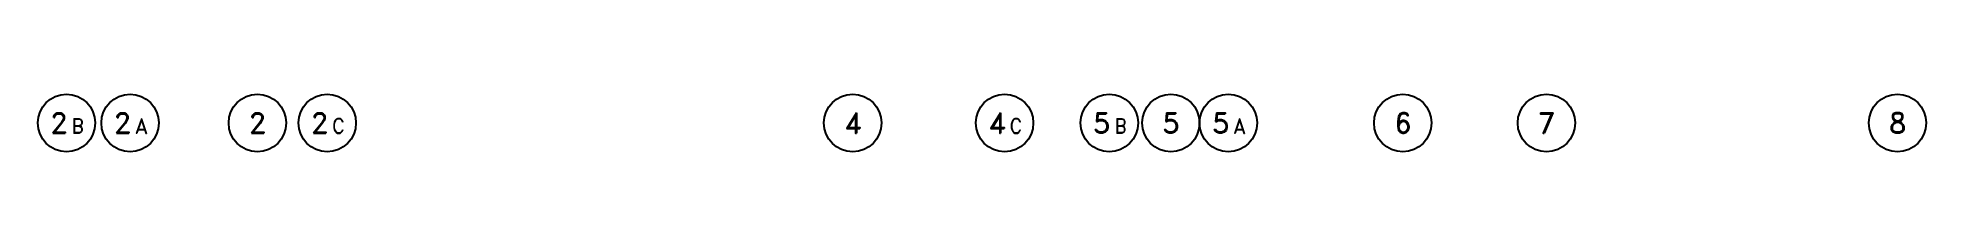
# Model space of a CAD drawing. Header units: millimetres. Extents: x -656851 to -651781, y 88238 to 91301.
# Drawn here: x -655777 to -653477, y 91223 to 91293 of the extents above; entities that cross this region are included whole.
import ezdxf
from ezdxf.enums import TextEntityAlignment as Align

# ---------------------------------------------------------------- set-up
doc = ezdxf.new("R2010")
doc.units = ezdxf.units.MM
doc.header["$LTSCALE"] = 30
doc.layers.add('A-LINEA 015', color=6, linetype='Continuous')
doc.styles.add('ROMAND', font='romand')

# ---------------------------------------------------------------- blocks, each defined once
blk = doc.blocks.new('EJE-1')
at = {"color": 3, "linetype": 'Continuous'}
blk.add_circle((0, 0), 35, dxfattribs=at)
at = {"color": 5, "linetype": 'Continuous', "style": 'ROMAND'}
blk.add_attdef('0', text='', height=25, dxfattribs=at).set_placement((0.2, 0), align=Align.MIDDLE)
blk = doc.blocks.new('eje-3')
at = {"color": 3, "linetype": 'Continuous'}
blk.add_circle((0, 0), 35, dxfattribs=at)
at = {"color": 5, "linetype": 'Continuous', "style": 'ROMAND'}
for height, p in [(25, (-9.2, 0)), (18, (13.7, -3.6))]:
    blk.add_attdef('0', text='', height=height, dxfattribs=at).set_placement(p, align=Align.MIDDLE)

msp = doc.modelspace()

# ---------------------------------------------------------------- block references
at = {"layer": 'A-LINEA 015', "ltscale": 0.5}
ref = msp.add_blockref('eje-3', (-655742.215, 91257.892), dxfattribs=at)
ref.add_attrib('0', '2', dxfattribs={"layer": '0', "color": 5, "linetype": 'Continuous', "height": 25, "style": 'ROMAND'}).set_placement((-655751.405, 91257.892), align=Align.MIDDLE)
ref.add_attrib('0', 'B', dxfattribs={"layer": '0', "color": 5, "linetype": 'Continuous', "height": 18, "style": 'ROMAND'}).set_placement((-655728.528, 91254.309), align=Align.MIDDLE)
ref = msp.add_blockref('eje-3', (-655664.715, 91257.892), dxfattribs=at)
ref.add_attrib('0', '2', dxfattribs={"layer": '0', "color": 5, "linetype": 'Continuous', "height": 25, "style": 'ROMAND'}).set_placement((-655673.905, 91257.892), align=Align.MIDDLE)
ref.add_attrib('0', 'A', dxfattribs={"layer": '0', "color": 5, "linetype": 'Continuous', "height": 18, "style": 'ROMAND'}).set_placement((-655651.028, 91254.309), align=Align.MIDDLE)
for p, values in [((-655509.715, 91257.892), {'0': '2'}), ((-654784.715, 91257.892), {'0': '4'}), ((-654397.215, 91257.892), {'0': '5'}), ((-654114.715, 91257.892), {'0': '6'}), ((-653939.715, 91257.892), {'0': '7'}), ((-653512.215, 91257.892), {'0': '8'})]:
    msp.add_blockref('EJE-1', p, dxfattribs=at).add_auto_attribs(values)
ref = msp.add_blockref('eje-3', (-655424.714, 91257.892), dxfattribs=at)
ref.add_attrib('0', '2', dxfattribs={"layer": '0', "color": 5, "linetype": 'Continuous', "height": 25, "style": 'ROMAND'}).set_placement((-655433.905, 91257.892), align=Align.MIDDLE)
ref.add_attrib('0', 'C', dxfattribs={"layer": '0', "color": 5, "linetype": 'Continuous', "height": 18, "style": 'ROMAND'}).set_placement((-655411.028, 91254.309), align=Align.MIDDLE)
ref = msp.add_blockref('eje-3', (-654599.715, 91257.892), dxfattribs=at)
ref.add_attrib('0', '4', dxfattribs={"layer": '0', "color": 5, "linetype": 'Continuous', "height": 25, "style": 'ROMAND'}).set_placement((-654608.905, 91257.892), align=Align.MIDDLE)
ref.add_attrib('0', 'C', dxfattribs={"layer": '0', "color": 5, "linetype": 'Continuous', "height": 18, "style": 'ROMAND'}).set_placement((-654586.028, 91254.309), align=Align.MIDDLE)
ref = msp.add_blockref('eje-3', (-654472.215, 91257.892), dxfattribs=at)
ref.add_attrib('0', '5', dxfattribs={"layer": '0', "color": 5, "linetype": 'Continuous', "height": 25, "style": 'ROMAND'}).set_placement((-654481.405, 91257.892), align=Align.MIDDLE)
ref.add_attrib('0', 'B', dxfattribs={"layer": '0', "color": 5, "linetype": 'Continuous', "height": 18, "style": 'ROMAND'}).set_placement((-654458.528, 91254.309), align=Align.MIDDLE)
ref = msp.add_blockref('eje-3', (-654327.215, 91257.892), dxfattribs=at)
ref.add_attrib('0', '5', dxfattribs={"layer": '0', "color": 5, "linetype": 'Continuous', "height": 25, "style": 'ROMAND'}).set_placement((-654336.405, 91257.892), align=Align.MIDDLE)
ref.add_attrib('0', 'A', dxfattribs={"layer": '0', "color": 5, "linetype": 'Continuous', "height": 18, "style": 'ROMAND'}).set_placement((-654313.528, 91254.309), align=Align.MIDDLE)

doc.saveas('drawing.dxf')
